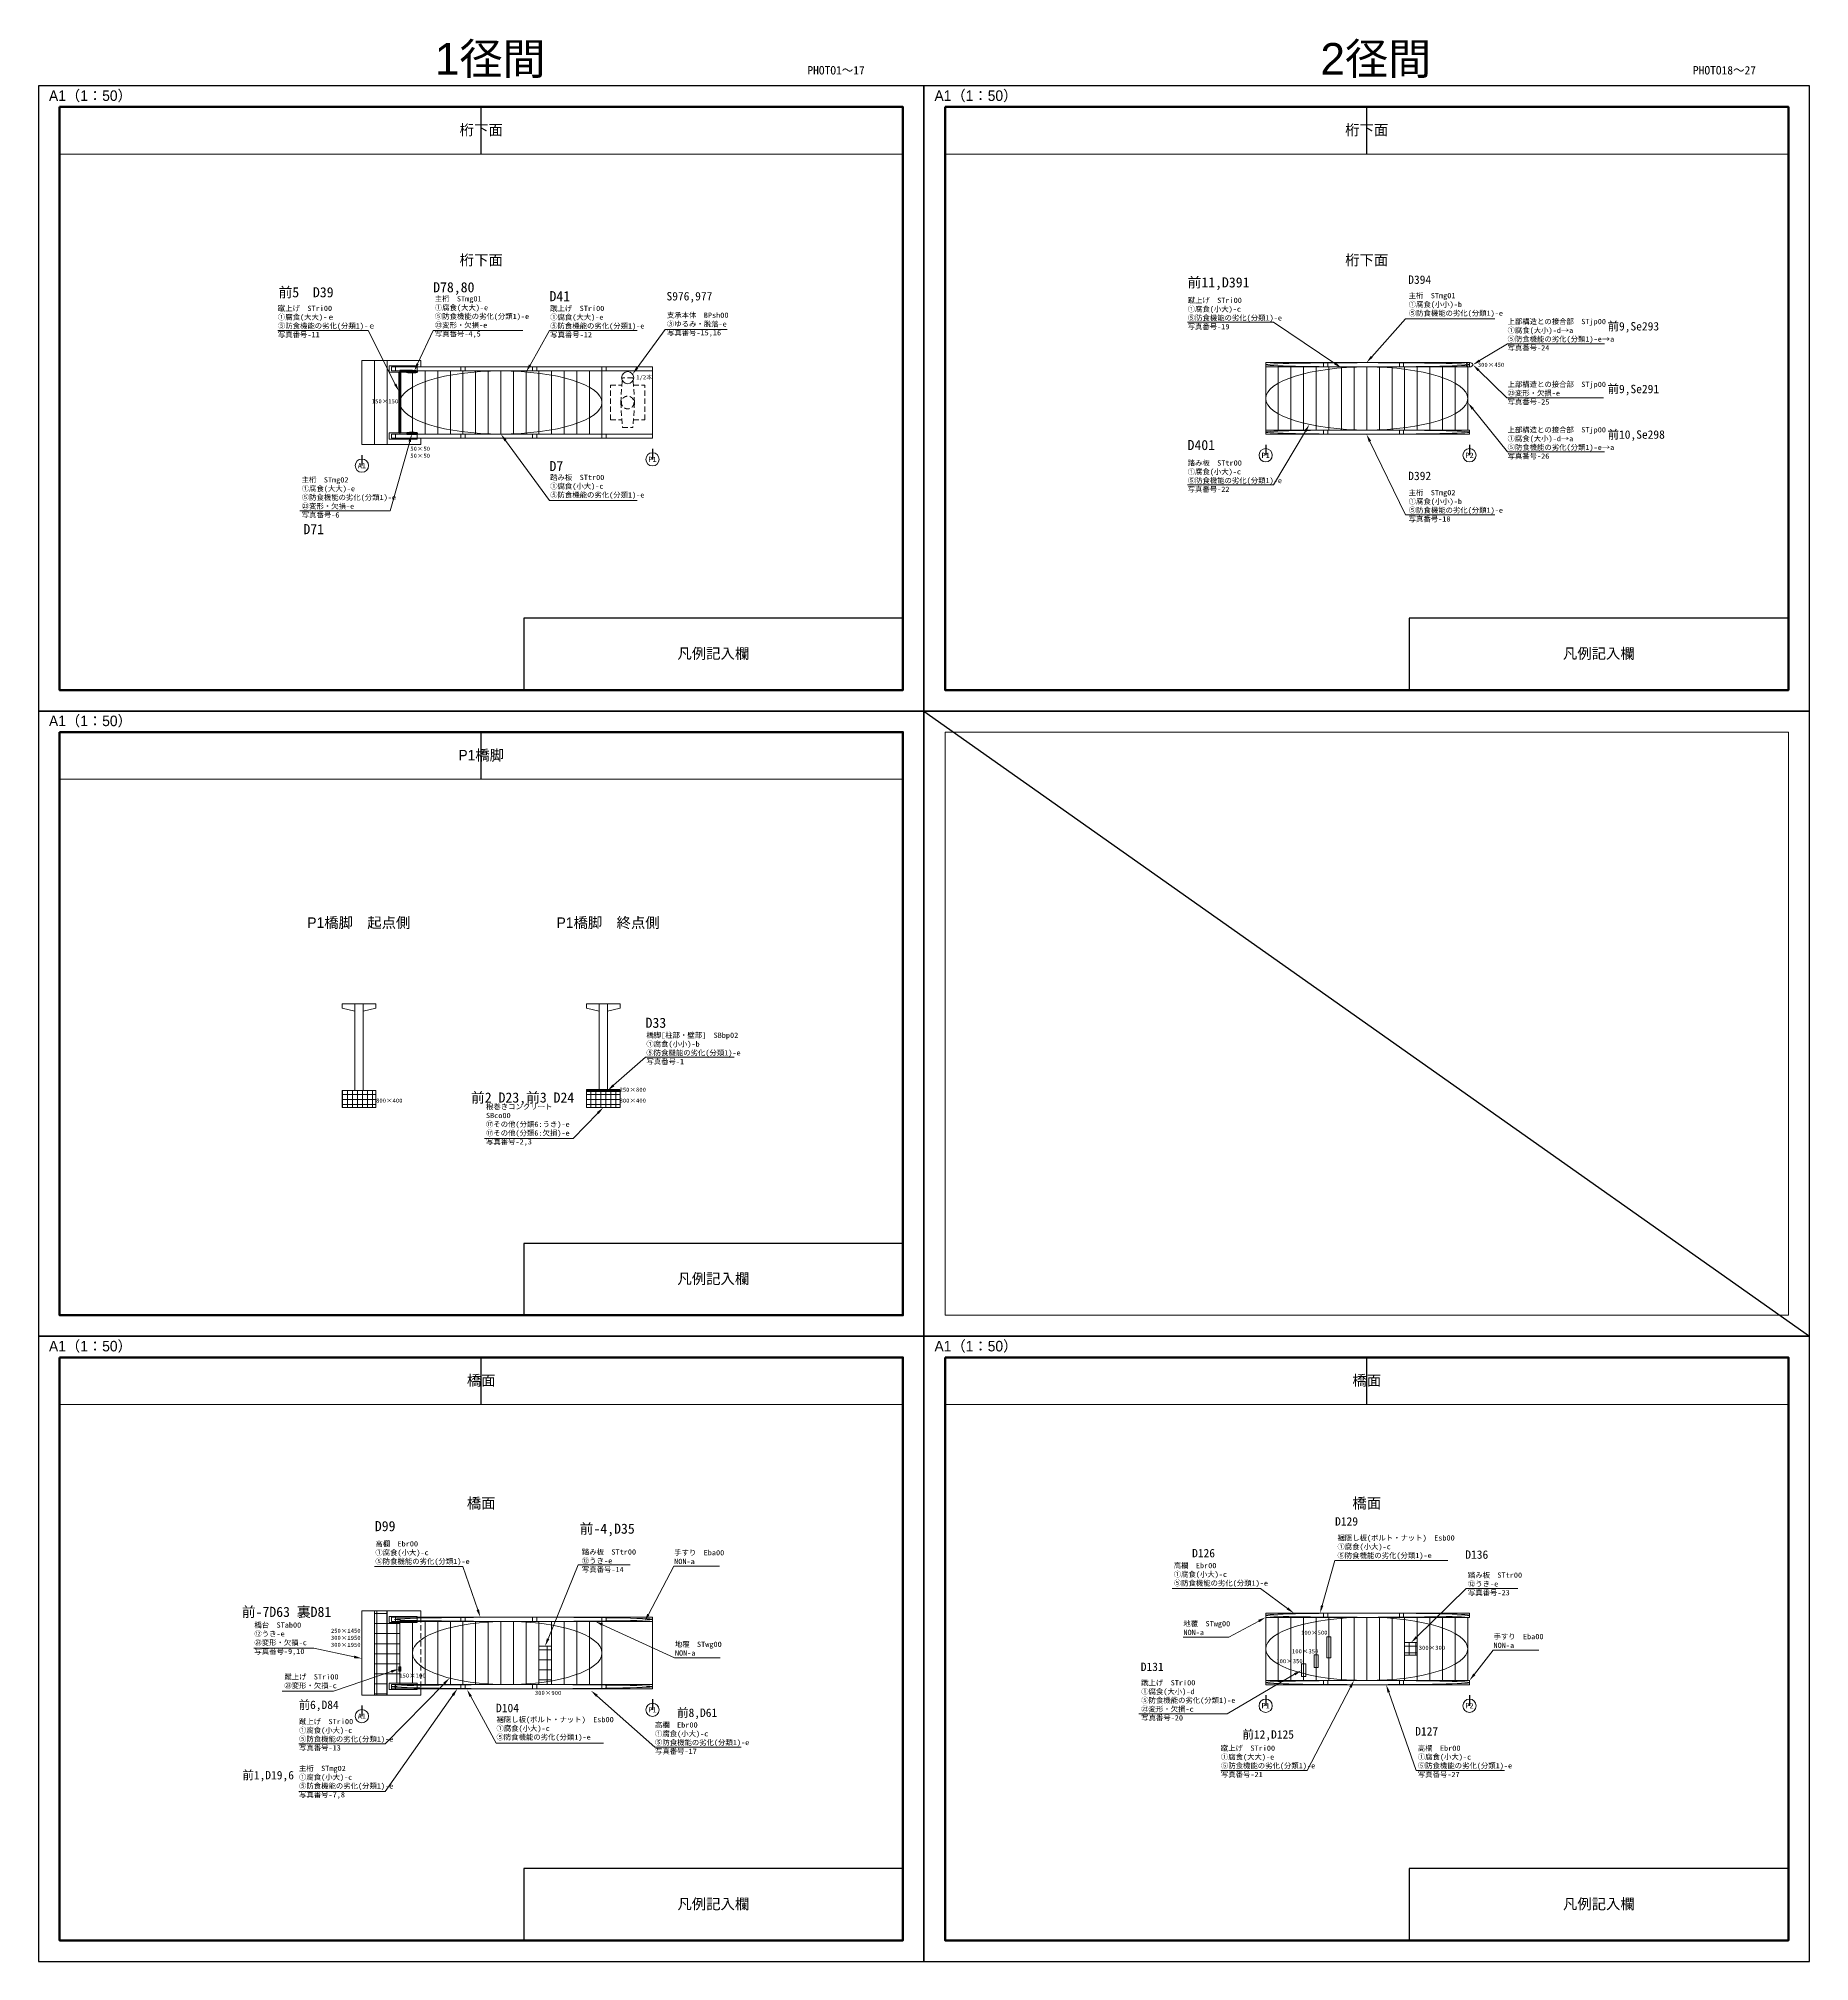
# Model space of a CAD drawing. Header units: millimetres. Extents: x 1420435 to 1630685, y -90750 to 107450.
# Drawn here: x 1420435 to 1504535, y -90750 to 600 of the extents above; entities that cross this region are included whole.
import ezdxf
from ezdxf import colors
from ezdxf.entities.mleader import LeaderData, LeaderLine
from ezdxf.math import Vec2, Vec3

# ---------------------------------------------------------------- set-up
doc = ezdxf.new("R2010")
doc.units = ezdxf.units.MM
doc.linetypes.add('DASHED', pattern=[19.05, 12.7, -6.35])
doc.layers.get('Defpoints').update_dxf_attribs({"color": 4})
for name, color, linetype, lineweight in [('D-DCR-HCH1', 7, 'Continuous', 13), ('D-MTR-FRAM', 7, 'Continuous', 13), ('D-STR', 1, 'Continuous', 13), ('D-STR-HTXT', 7, 'Continuous', 13), ('D-STR-TXT', 7, 'Continuous', 13), ('D-TTL', 2, 'Continuous', 140)]:
    doc.layers.add(name, color=color, linetype=linetype, lineweight=lineweight)
doc.styles.add('MS ゴシック', font='MS Gothic.ttf')
doc.styles.add('MSゴシック', font='MS Gothic.ttf')
doc.styles.get("Standard").update_dxf_attribs({"font": 'arial.ttf'})
pattern_1 = [(90, (-502315.46, -239957.37), (-476.25, 0), []), (180, (-502315.46, -239957.37), (-3e-14, -476.25), [])]

msp = doc.modelspace()

# ---------------------------------------------------------------- texts
at = {"layer": 'D-STR-HTXT'}
for s, p in [('1径間', (1439261, -1117)), ('2径間', (1481311, -1117))]:
    msp.add_text(s, height=1500, dxfattribs=at).set_placement(p)
at = {"layer": 'D-STR-HTXT', "color": 1, "char_height": 250, "attachment_point": 7, "style": 'MSゴシック'}
for s, width, heights, insert in [('主桁\u3000STmg01\\P①腐食(大大)-e\\P⑤防食機能の劣化(分類1)-e\\P㉓変形・欠損-e\\P写真番号-4,5', 5003.85, [0], (1439256, -13624)), ('\\pxt4,5;主桁\u3000STmg01\u3000\\P\\ptz;①腐食(小小)-b\\P⑤防食機能の劣化(分類1)-e\\P ', 5003.85, [0], (1485501, -13058)), ('蹴上げ\u3000STri00\\P①腐食(大大)-ｅ\\P⑤防食機能の劣化(分類1)-ｅ\\P写真番号-11', 5003.85, [0], (1431805, -13623)), ('蹴上げ\u3000STri00\\P①腐食(大大)-e\\P⑤防食機能の劣化(分類1)-e\\P写真番号-12', 5003.85, [0], (1444733, -13626)), ('\\pxt4,5;支承本体\u3000BPsh00\u3000\\P\\ptz;③ゆるみ・脱落-e\\P写真番号-15,16', 5003.85, [0], (1450279, -13568)), ('踏み板\u3000STtr00\\P①腐食(小大)-c\\P⑤防食機能の劣化(分類1)-e\\P\u3000', 5003.85, [0], (1444733, -21626)), ('踏み板\u3000STtr00\u3000\\P①腐食(小大)-c\\P⑤防食機能の劣化(分類1)-e\\P写真番号-22', 5003.85, [0], (1475006, -20968)), ('主桁\u3000STmg02\u3000\\P①腐食(大大)-e\\P⑤防食機能の劣化(分類1)-e\\P㉓変形・欠損-e\\P写真番号-6', 5003.85, [2062], (1432936, -22187)), ('\\pxt4,5;主桁\u3000STmg02\u3000\\P\\ptz;①腐食(小小)-b\\P⑤防食機能の劣化(分類1)-e\\P写真番号-18', 5003.85, [0], (1485501, -22379)), ('橋脚[柱部・壁部]\u3000SBbp02\u3000\\P①腐食(小小)-b\\P⑤防食機能の劣化(分類1)-e\\P写真番号-1', 5188.1, [2246], (1449302, -48153)), ('\\pxt12;高欄\u3000Ebr00\u3000\\P\\ptz;①腐食(小大)-c\\P⑤防食機能の劣化(分類1)-e', 5003.85, [0], (1436433, -71932)), ('踏み板\u3000STtr00\u3000\\P⑫うき-e\\P\\pxt6,12;写真番号-14', 5003.85, [0], (1446240, -72281)), ('高欄\u3000Ebr00\u3000\\P①腐食(小大)-c\\P⑤防食機能の劣化(分類1)-e\\P ', 5003.85, [0], (1474344, -73382)), ('踏み板\u3000STtr00\u3000\\P⑫うき-e\\P写真番号-23', 5003.85, [0], (1488314, -73382)), ('橋台\u3000STab00\u3000\\P⑫うき-e\\P㉓変形・欠損-c\\P写真番号-9,10', 5003.85, [0], (1430689, -76205)), ('蹴上げ\u3000STri00\u3000\\P㉓変形・欠損-c\\P ', 5003.85, [0], (1432110, -78215)), ('\\pxt4,5;蹴上げ\u3000STri00\u3000\\P\\ptz;①腐食(大小)-d\\P⑤防食機能の劣化(分類1)-e\\P㉓変形・欠損-c\\P写真番号-20', 5003.85, [0], (1472799, -79328)), ('高欄\u3000Ebr00\u3000\\P①腐食(小大)-c\\P⑤防食機能の劣化(分類1)-e\\P写真番号-17', 5003.85, [0], (1449711, -80915)), ('\\pxt4,5;蹴上げ\u3000STri00\u3000\\P\\ptz;①腐食(大大)-e\\P⑤防食機能の劣化(分類1)-e\\P写真番号-21', 5003.85, [0], (1476584, -82018)), ('高欄\u3000Ebr00\u3000\\P①腐食(小大)-c\\P⑤防食機能の劣化(分類1)-e\\P写真番号-27', 5003.85, [0], (1485935, -82018)), ('主桁\u3000STmg02\u3000\\P①腐食(小大)-c\\P⑤防食機能の劣化(分類1)-e\\P写真番号-7,8', 5003.85, [0], (1432807, -83015))]:
    msp.add_mtext_dynamic_manual_height_columns(s, width=width, gutter_width=50, heights=heights, dxfattribs=dict(at, insert=insert))
at = {"layer": 'D-STR-HTXT', "char_height": 250, "attachment_point": 7, "style": 'MSゴシック'}
for s, width, gutter_width, insert in [('蹴上げ\u3000STri00\u3000\\P①腐食(小大)-c\\P⑤防食機能の劣化(分類1)-e\\P写真番号-19', 5003.85, 50, (1475006, -13242)), ('\\pxt4,5;上部構造との接合部\u3000STjp00\\P\\ptz;㉓変形・欠損-e^I\\P写真番号-25', 5003.85, 50, (1490196, -16817)), ('根巻きコンクリート\u3000SBco00\u3000\\P⑰その他(分類6:うき)-e\\P⑰その他(分類6:欠損)-e\\P写真番号-2,3', 4536.57, 25, (1441686, -52000)), ('手すり\u3000Eba00\u3000\\PNON-a', 5751.12, 50, (1450623, -71875)), ('裾隠し板(ボルト・ナット)\u3000Esb00\\P①腐食(小大)-c\\P⑤防食機能の劣化(分類1)-e\\P\u3000', 5679.94, 50, (1482119, -72002)), ('地覆\u3000STwg00\u3000\\PNON-a', 5751.12, 50, (1474803, -75247)), ('地覆\u3000STwg00\u3000\\PNON-a', 5751.12, 50, (1450657, -76226)), ('手すり\u3000Eba00\u3000\\PNON-a', 5751.12, 50, (1489528, -75859)), ('\\pxt4,5;蹴上げ\u3000STri00\u3000\\P\\ptz;①腐食(小大)-c\\P⑤防食機能の劣化(分類1)-e\\P写真番号-13', 5003.85, 50, (1432807, -80753)), ('裾隠し板(ボルト・ナット)\u3000Esb00\u3000\\P①腐食(小大)-c\\P⑤防食機能の劣化(分類1)-e', 5751.12, 50, (1442184, -80282))]:
    msp.add_mtext_dynamic_manual_height_columns(s, width=width, gutter_width=gutter_width, heights=[0], dxfattribs=dict(at, insert=insert))
at = {"layer": 'D-STR-HTXT', "color": 5, "char_height": 250, "attachment_point": 7, "style": 'MSゴシック'}
for s, insert in [('\\pxt4,5;上部構造との接合部\u3000STjp00\\P\\ptz;①腐食(大小)-d→a\\P⑤防食機能の劣化(分類1)-e→a^I\\P写真番号-24', (1490196, -14250)), ('\\pxt4,5;上部構造との接合部\u3000STjp00\\P\\ptz;①腐食(大小)-d→a\\P⑤防食機能の劣化(分類1)-e→a^I\\P写真番号-26', (1490196, -19393))]:
    msp.add_mtext_dynamic_manual_height_columns(s, width=5003.85, gutter_width=50, heights=[0], dxfattribs=dict(at, insert=insert))
at = {"layer": 'D-STR-TXT', "char_height": 500, "attachment_point": 5, "style": 'MS ゴシック'}
for s, insert in [('{\\fMS PGothic|b0|i0|c128|p50;桁下面}', (1441460, -3771)), ('{\\fMS PGothic|b0|i0|c128|p50;桁下面}', (1483510, -3771)), ('{\\fMS PGothic|b0|i0|c128|p50;桁下面}', (1441460, -9952)), ('{\\fMS PGothic|b0|i0|c128|p50;桁下面}', (1483510, -9952)), ('{\\fMS PGothic|b0|i0|c128|p50;P1橋脚\u3000起点側}', (1435649, -41430)), ('{\\fMS PGothic|b0|i0|c128|p50;P1橋脚\u3000終点側}', (1447486, -41430)), ('{\\fMS PGothic|b0|i0|c128|p50;橋面}', (1441460, -63171)), ('{\\fMS PGothic|b0|i0|c128|p50;橋面}', (1483510, -63171)), ('{\\fMS PGothic|b0|i0|c128|p50;橋面}', (1441460, -69004)), ('{\\fMS PGothic|b0|i0|c128|p50;橋面}', (1483510, -69004))]:
    msp.add_mtext(s, dxfattribs=dict(at, insert=insert))
at = {"layer": 'D-STR-TXT', "color": 1, "char_height": 200, "attachment_point": 5, "style": 'MSゴシック'}
for s, width, heights, insert in [('1/2本', 4536.57, [0], (1449197, -15520)), ('150×1500', 4536.57, [0], (1436971, -16635)), ('50×50\\P50×50', 4536.57, [0], (1438560, -19056)), ('{\\C256;250×1450\\P300×1950}\\P300×1950', 4536.57, [0], (1435026, -75374)), ('100×500', 4536.57, [0], (1481020, -75130)), ('300×300', 4536.57, [0], (1486605, -75847)), ('100×350', 4536.57, [200], (1479839, -76482)), ('100×350', 4536.57, [0], (1480585, -76014)), ('150×100', 4536.57, [0], (1438194, -77166)), ('300×900', 1393.04, [170], (1444634, -77989))]:
    msp.add_mtext_dynamic_manual_height_columns(s, width=width, gutter_width=25, heights=heights, dxfattribs=dict(at, insert=insert))
at = {"layer": 'D-STR-TXT', "attachment_point": 5, "style": 'MSゴシック'}
for s, width, gutter_width, insert, char_height in [('300×450', 4536.57, 25, (1489411, -14904), 200), ('P1', 7776.97, 42.9, (1478710, -19200), 250), ('P2', 7776.97, 42.9, (1488390, -19200), 250), ('A1', 7776.97, 42.9, (1435794, -19693), 250), ('P1', 7776.97, 42.9, (1449594, -19393), 250), ('250×800', 4536.57, 25, (1448654, -49338), 200), ('800×400', 4536.57, 25, (1437095, -49854), 200), ('800×400', 4536.57, 25, (1448655, -49854), 200), ('P1', 7776.97, 42.9, (1478710, -78600), 250), ('P2', 7776.97, 42.9, (1488390, -78600), 250), ('A1', 7776.97, 42.9, (1435794, -79093), 250), ('P1', 7776.97, 42.9, (1449594, -78793), 250)]:
    msp.add_mtext_dynamic_manual_height_columns(s, width=width, gutter_width=gutter_width, heights=[0], dxfattribs=dict(at, insert=insert, char_height=char_height))
at = {"layer": 'D-STR-TXT', "insert": (1441460, -33471), "char_height": 500, "width": 4713.59, "attachment_point": 5, "style": 'MS ゴシック'}
msp.add_mtext('{\\fMS PGothic|b0|i0|c128|p50;P1橋脚}', dxfattribs=at)
at = {"layer": 'Defpoints', "style": 'MS ゴシック'}
for s, p in [('PHOTO1～17', (1456949, -1111)), ('PHOTO18～27', (1498999, -1111)), ('D394', (1485480, -11057)), ('S976,977', (1450258, -11844)), ('前9,Se293', (1494943, -13271)), ('前9,Se291', (1494943, -16250)), ('前10,Se298', (1494943, -18415)), ('D392', (1485480, -20378)), ('D129', (1482006, -70043)), ('D126', (1475216, -71550)), ('D136', (1488190, -71619)), ('D131', (1472778, -76950)), ('前6,D84', (1432787, -78755)), ('D104', (1442163, -78906)), ('前8,D61', (1450760, -79132)), ('前12,D125', (1477604, -80163)), ('D127', (1485811, -80016)), ('前1,D19,6', (1430117, -82097))]:
    msp.add_text(s, height=400, dxfattribs=at).set_placement(p)
at = {"layer": 'Defpoints', "char_height": 500}
for s, insert, attachment_point, style in [('{\\fMS PGothic|b0|i0|c128|p50;A1（1：50）}', (1420935, -2150), 4, 'MS ゴシック'), ('{\\fMS PGothic|b0|i0|c128|p50;A1（1：50）}', (1462985, -2150), 4, 'MS ゴシック'), ('{\\fMS PGothic|b0|i0|c128|p50;凡例記入欄}', (1452482, -28643), 5, 'MSゴシック'), ('{\\fMS PGothic|b0|i0|c128|p50;凡例記入欄}', (1494532, -28643), 5, 'MSゴシック'), ('{\\fMS PGothic|b0|i0|c128|p50;A1（1：50）}', (1420935, -31850), 4, 'MS ゴシック'), ('{\\fMS PGothic|b0|i0|c128|p50;凡例記入欄}', (1452482, -58343), 5, 'MSゴシック'), ('{\\fMS PGothic|b0|i0|c128|p50;A1（1：50）}', (1420935, -61550), 4, 'MS ゴシック'), ('{\\fMS PGothic|b0|i0|c128|p50;A1（1：50）}', (1462985, -61550), 4, 'MS ゴシック'), ('{\\fMS PGothic|b0|i0|c128|p50;凡例記入欄}', (1452482, -88043), 5, 'MSゴシック'), ('{\\fMS PGothic|b0|i0|c128|p50;凡例記入欄}', (1494532, -88043), 5, 'MSゴシック')]:
    msp.add_mtext(s, dxfattribs=dict(at, insert=insert, attachment_point=attachment_point, style=style))
at = {"layer": 'Defpoints', "char_height": 480, "attachment_point": 1, "style": 'MS ゴシック'}
for s, width, heights, insert in [('前11,D391', 4258.34, [481], (1475001, -10747)), ('前5\u3000D39', 4258.34, [481], (1431834, -11215)), ('D78,80', 4258.34, [481], (1439179, -10978)), ('D41', 4258.34, [481], (1444702, -11402)), ('D401', 4258.34, [481], (1475001, -18472)), ('D7', 4258.34, [481], (1444702, -19473)), ('D71', 4258.34, [481], (1433016, -22469)), ('D33', 4258.34, [481], (1449264, -45917)), ('前2 D23,前3 D24', 6308.21, [685], (1440975, -49468)), ('D99', 6349.39, [968], (1436409, -69827)), ('前-4,D35', 5675.89, [877], (1446135, -69948)), ('前-7D63 裏D81', 4258.34, [481], (1430090, -73900))]:
    msp.add_mtext_dynamic_manual_height_columns(s, width=width, gutter_width=80, heights=heights, dxfattribs=dict(at, insert=insert))

# ---------------------------------------------------------------- hatches: boundary and pattern name
at = {"layer": 'D-DCR-HCH1'}
h = msp.add_hatch(dxfattribs=at)
h.set_pattern_fill('ANSI37', color=256, scale=75, angle=45)
h.set_pattern_definition([(90, (-240815.2, -109100), (-238.125, 0), []), (180, (-240815.2, -109100), (-1e-14, -238.125), [])])
h.paths.add_polyline_path([(1436460, -50176), (1436460, -49376), (1434860, -49376), (1434860, -50176)])
h = msp.add_hatch(dxfattribs=at)
h.set_pattern_fill('ANSI37', color=256, scale=75, angle=45)
h.set_pattern_definition([(90, (-216167.3, -109100), (-238.125, 0), []), (180, (-216167.3, -109100), (-1e-14, -238.125), [])])
h.paths.add_polyline_path([(1448060, -50176), (1448060, -49376), (1446460, -49376), (1446460, -50176)])
h = msp.add_hatch(dxfattribs=at)
h.set_pattern_fill('ANSI37', color=256, scale=150, angle=45)
h.set_pattern_definition(pattern_1)
h.paths.add_polyline_path([(1436994, -74093), (1436394, -74093), (1436394, -78093), (1436994, -78093)])
h = msp.add_hatch(dxfattribs=at)
h.set_pattern_fill('ANSI37', color=256, scale=150, angle=45)
h.set_pattern_definition(pattern_1)
h.paths.add_polyline_path([(1437594, -74653), (1437094, -74653), (1436994, -74653), (1436994, -77533), (1437094, -77533), (1437594, -77533)])
h = msp.add_hatch(dxfattribs=at)
h.set_pattern_fill('ANSI37', color=1, scale=150, angle=45)
h.set_pattern_definition([(90, (-502315.46, -237389.96), (-476.25, 0), []), (180, (-502315.46, -237389.96), (-3e-14, -476.25), [])])
h.paths.add_polyline_path([(1444794, -75768), (1444194, -75768), (1444194, -77596), (1444794, -77596)])
h = msp.add_hatch(dxfattribs=at)
h.set_pattern_fill('ANSI37', color=1, scale=100, angle=45)
h.set_pattern_definition([(90, (-230250, -109100), (-317.5, 0), []), (180, (-230250, -109100), (0, -317.5), [])])
h.paths.add_polyline_path([(1485910, -76198), (1485910, -75602), (1485310, -75602), (1485310, -76198)])

# ---------------------------------------------------------------- linework, layer by layer
at = {"layer": 'D-DCR-HCH1', "color": 1}
msp.add_line((1435794, -74093), (1435794, -78093), dxfattribs=at)
for points in [[(1437544, -18133), (1437644, -18133), (1437644, -15253), (1437544, -15253)], [(1435794, -74093), (1436394, -74093), (1436394, -78093), (1435794, -78093)], [(1444794, -77596), (1444194, -77596), (1444194, -75768), (1444794, -75768)], [(1481610, -75331), (1481610, -76331), (1481810, -76331), (1481810, -75331)], [(1485910, -76198), (1485310, -76198), (1485310, -75602), (1485910, -75602)], [(1480410, -76615), (1480410, -77215), (1480610, -77215), (1480610, -76615)], [(1481010, -76183), (1481010, -76783), (1481210, -76783), (1481210, -76183)], [(1437544, -76755), (1437544, -76955), (1437644, -76955), (1437644, -76755)]]:
    msp.add_lwpolyline(points, close=True, dxfattribs=at)
at = {"layer": 'D-DCR-HCH1'}
msp.add_lwpolyline([(1446460, -49326), (1446460, -49426), (1448060, -49426), (1448060, -49326)], close=True, dxfattribs=at)
at = {"layer": 'D-DCR-HCH1', "color": 1}
msp.add_circle((1448414, -15513), 287, dxfattribs=at)
for centre, major_axis, ratio in [((1442394, -16693), (-4800, 0), 0.3125), ((1483550, -14900), (-4840, 0), 0.020661), ((1483510, -16500), (-4800, 0), 0.3125), ((1483550, -18100), (-4840, 0), 0.020661), ((1447260, -49376), (-200, 0), 0.25), ((1443471, -74495), (-6123, 0), 0.016332), ((1483510, -75900), (-4800, 0), 0.312501), ((1483551, -74300), (-4840, 0), 0.020661), ((1443394, -77693), (-6200, 0), 0.016129), ((1483550, -77500), (-4840, 0), 0.020661)]:
    msp.add_ellipse(centre, major_axis=major_axis, ratio=ratio, dxfattribs=at)
at = {"layer": 'D-DCR-HCH1'}
for centre, major_axis, ratio in [((1488390, -14900), (-161, 0), 0.621545), ((1442694, -76093), (-4500, 0), 0.333333), ((1483550, -74300), (-4840, 0), 0.020661)]:
    msp.add_ellipse(centre, major_axis=major_axis, ratio=ratio, dxfattribs=at)
at = {"layer": 'D-MTR-FRAM'}
for points in [[(1421435, -4892), (1421435, -30350), (1461485, -30350), (1461485, -4892)], [(1463485, -4892), (1463485, -30350), (1503535, -30350), (1503535, -4892)], [(1463485, -32350), (1503535, -32350), (1503535, -60050), (1463485, -60050)], [(1421435, -34592), (1421435, -60050), (1461485, -60050), (1461485, -34592)], [(1421435, -64292), (1421435, -89750), (1461485, -89750), (1461485, -64292)], [(1463485, -64292), (1463485, -89750), (1503535, -89750), (1503535, -64292)]]:
    msp.add_lwpolyline(points, close=True, dxfattribs=at)
at = {"layer": 'D-STR', "color": 0, "ltscale": 20}
for p, q in [((1435794, -14693), (1435794, -18693)), ((1436394, -14693), (1436394, -18693)), ((1436394, -74093), (1436394, -78093))]:
    msp.add_line(p, q, dxfattribs=at)
at = {"layer": 'D-STR', "color": 0}
for p, q in [((1438594, -14693), (1435794, -14693)), ((1436994, -14693), (1436994, -18693)), ((1437094, -14953), (1438414, -14953)), ((1437094, -15253), (1437094, -14953)), ((1437094, -15253), (1438414, -15253)), ((1449594, -14993), (1437194, -14993)), ((1437194, -15193), (1437194, -14993)), ((1449594, -15193), (1437194, -15193)), ((1437594, -15193), (1437594, -18193)), ((1438194, -15193), (1438194, -18193)), ((1438414, -15253), (1438414, -14953)), ((1438594, -14693), (1438594, -14993)), ((1438794, -15193), (1438794, -18193)), ((1439394, -15193), (1439394, -18193)), ((1439994, -15193), (1439994, -18193)), ((1440594, -15193), (1440594, -18193)), ((1441194, -15193), (1441194, -18193)), ((1441794, -15193), (1441794, -18193)), ((1442394, -15193), (1442394, -18193)), ((1442994, -15193), (1442994, -18193)), ((1443594, -15193), (1443594, -18193)), ((1444194, -15193), (1444194, -18193)), ((1444794, -15193), (1444794, -18193)), ((1445394, -15193), (1445394, -18193)), ((1445994, -15193), (1445994, -18193)), ((1446594, -15193), (1446594, -18193)), ((1447194, -15193), (1447194, -18193)), ((1449594, -15193), (1449594, -14993)), ((1449594, -15193), (1449594, -18193)), ((1488390, -14800), (1478710, -14800)), ((1478710, -15000), (1478710, -14800)), ((1488390, -15000), (1478710, -15000)), ((1478710, -15000), (1478710, -18000)), ((1479310, -15000), (1479310, -18000)), ((1479910, -15000), (1479910, -18000)), ((1480510, -15000), (1480510, -18000)), ((1481110, -15000), (1481110, -18000)), ((1481710, -15000), (1481710, -18000)), ((1482310, -15000), (1482310, -18000)), ((1482910, -15000), (1482910, -18000)), ((1483510, -15000), (1483510, -18000)), ((1484110, -15000), (1484110, -18000)), ((1484710, -15000), (1484710, -18000)), ((1485310, -15000), (1485310, -18000)), ((1485910, -15000), (1485910, -18000)), ((1486510, -15000), (1486510, -18000)), ((1487110, -15000), (1487110, -18000)), ((1487710, -15000), (1487710, -18000)), ((1488310, -15000), (1488310, -18000)), ((1488390, -15000), (1488390, -14800)), ((1437094, -18133), (1438414, -18133)), ((1437094, -18133), (1437094, -18433)), ((1449594, -18193), (1437194, -18193)), ((1437194, -18193), (1437194, -18393)), ((1438414, -18133), (1438414, -18433)), ((1449594, -18393), (1449594, -18193)), ((1488390, -18000), (1478710, -18000)), ((1478710, -18200), (1478710, -18000)), ((1488390, -18200), (1478710, -18200)), ((1488390, -18200), (1488390, -18000)), ((1435794, -18693), (1438594, -18693)), ((1437094, -18433), (1438414, -18433)), ((1449594, -18393), (1437194, -18393)), ((1438594, -18393), (1438594, -18693)), ((1434860, -45259), (1436460, -45259)), ((1434860, -45259), (1434860, -45459)), ((1434860, -45459), (1435460, -45609)), ((1435660, -45259), (1435160, -45259)), ((1435460, -49376), (1435460, -45259)), ((1435460, -45259), (1435860, -45259)), ((1436160, -45259), (1435660, -45259)), ((1435860, -49376), (1435860, -45259)), ((1436460, -45459), (1435860, -45609)), ((1436460, -45259), (1436460, -45459)), ((1446460, -45259), (1448060, -45259)), ((1446460, -45259), (1446460, -45459)), ((1446460, -45459), (1447060, -45609)), ((1447260, -45259), (1446760, -45259)), ((1447060, -49376), (1447060, -45259)), ((1447060, -45259), (1447460, -45259)), ((1447760, -45259), (1447260, -45259)), ((1447460, -49376), (1447460, -45259)), ((1448060, -45459), (1447460, -45609)), ((1448060, -45259), (1448060, -45459)), ((1434860, -49376), (1436460, -49376)), ((1435660, -49376), (1436060, -49376)), ((1446460, -49376), (1448060, -49376)), ((1447260, -49376), (1447660, -49376)), ((1438594, -74093), (1435794, -74093)), ((1436994, -74093), (1436994, -78093)), ((1437094, -74353), (1438414, -74353)), ((1437094, -74653), (1437094, -74353)), ((1437094, -74653), (1438414, -74653)), ((1449594, -74393), (1437194, -74393)), ((1437194, -74593), (1437194, -74393)), ((1449594, -74593), (1437194, -74593)), ((1437594, -74593), (1437594, -77593)), ((1438194, -74653), (1438194, -77533)), ((1438414, -74653), (1438414, -74353)), ((1438594, -74093), (1438594, -74393)), ((1438794, -74593), (1438794, -77593)), ((1439394, -74593), (1439394, -77593)), ((1439994, -74593), (1439994, -77593)), ((1440594, -74593), (1440594, -77593)), ((1441194, -74593), (1441194, -77593)), ((1441794, -74593), (1441794, -77593)), ((1442394, -74593), (1442394, -77593)), ((1442994, -74593), (1442994, -77593)), ((1443594, -74593), (1443594, -77593)), ((1444194, -74593), (1444194, -77593)), ((1444794, -74593), (1444794, -77593)), ((1445394, -74593), (1445394, -77593)), ((1445994, -74593), (1445994, -77593)), ((1446594, -74593), (1446594, -77593)), ((1447194, -74593), (1447194, -77593)), ((1449594, -74593), (1449594, -74393)), ((1449594, -74593), (1449594, -77593)), ((1488390, -74200), (1478710, -74200)), ((1478710, -74400), (1478710, -74200)), ((1488390, -74400), (1478710, -74400)), ((1478710, -74400), (1478710, -77400)), ((1479310, -74400), (1479310, -77400)), ((1479910, -74400), (1479910, -77400)), ((1480510, -74400), (1480510, -77400)), ((1481110, -74400), (1481110, -77400)), ((1481710, -74400), (1481710, -77400)), ((1482310, -74400), (1482310, -77400)), ((1482910, -74400), (1482910, -77400)), ((1483510, -74400), (1483510, -77400)), ((1484110, -74400), (1484110, -77400)), ((1484710, -74400), (1484710, -77400)), ((1485310, -74400), (1485310, -77400)), ((1485910, -74400), (1485910, -77400)), ((1486510, -74400), (1486510, -77400)), ((1487110, -74400), (1487110, -77400)), ((1487710, -74400), (1487710, -77400)), ((1488310, -74400), (1488310, -77400)), ((1488390, -74400), (1488390, -74200)), ((1437094, -77533), (1438414, -77533)), ((1437094, -77533), (1437094, -77833)), ((1449594, -77593), (1437194, -77593)), ((1437194, -77593), (1437194, -77793)), ((1438414, -77533), (1438414, -77833)), ((1449594, -77793), (1449594, -77593)), ((1488390, -77400), (1478710, -77400)), ((1478710, -77600), (1478710, -77400)), ((1488390, -77600), (1478710, -77600)), ((1488390, -77600), (1488390, -77400)), ((1435794, -78093), (1438594, -78093)), ((1437094, -77833), (1438414, -77833)), ((1449594, -77793), (1437194, -77793)), ((1438594, -77793), (1438594, -78093))]:
    msp.add_line(p, q, dxfattribs=at)
at = {"layer": 'D-STR', "color": 0, "linetype": 'DASHED', "ltscale": 20}
for p, q in [((1448084, -16693), (1448164, -15513)), ((1448664, -15513), (1448164, -15513)), ((1448744, -16693), (1448664, -15513)), ((1447594, -15873), (1448140, -15873)), ((1447594, -17513), (1447594, -15873)), ((1448689, -15873), (1449234, -15873)), ((1449234, -17513), (1449234, -15873)), ((1448084, -16693), (1448164, -17873)), ((1448744, -16693), (1448664, -17873)), ((1447594, -17513), (1448140, -17513)), ((1448164, -17873), (1448664, -17873)), ((1448689, -17513), (1449234, -17513)), ((1438594, -74393), (1438594, -77793))]:
    msp.add_line(p, q, dxfattribs=at)
at = {"layer": 'D-STR', "color": 0}
for points in [[(1437194, -15193), (1437394, -15193), (1437394, -14993), (1437194, -14993)], [(1440494, -15193), (1440694, -15193), (1440694, -14993), (1440494, -14993)], [(1443894, -15193), (1444094, -15193), (1444094, -14993), (1443894, -14993)], [(1447194, -15193), (1447394, -15193), (1447394, -14993), (1447194, -14993)], [(1481460, -15000), (1481660, -15000), (1481660, -14800), (1481460, -14800)], [(1485060, -15000), (1485260, -15000), (1485260, -14800), (1485060, -14800)], [(1437194, -18193), (1437394, -18193), (1437394, -18393), (1437194, -18393)], [(1440494, -18193), (1440694, -18193), (1440694, -18393), (1440494, -18393)], [(1443894, -18193), (1444094, -18193), (1444094, -18393), (1443894, -18393)], [(1447194, -18193), (1447394, -18193), (1447394, -18393), (1447194, -18393)], [(1481460, -18000), (1481660, -18000), (1481660, -18200), (1481460, -18200)], [(1485060, -18000), (1485260, -18000), (1485260, -18200), (1485060, -18200)], [(1434860, -49376), (1436460, -49376), (1436460, -50176), (1434860, -50176)], [(1446460, -49376), (1448060, -49376), (1448060, -50176), (1446460, -50176)], [(1437194, -74593), (1437394, -74593), (1437394, -74393), (1437194, -74393)], [(1440494, -74593), (1440694, -74593), (1440694, -74393), (1440494, -74393)], [(1443894, -74593), (1444094, -74593), (1444094, -74393), (1443894, -74393)], [(1447194, -74593), (1447394, -74593), (1447394, -74393), (1447194, -74393)], [(1481460, -74400), (1481660, -74400), (1481660, -74200), (1481460, -74200)], [(1485060, -74400), (1485260, -74400), (1485260, -74200), (1485060, -74200)], [(1437194, -77593), (1437394, -77593), (1437394, -77793), (1437194, -77793)], [(1440494, -77593), (1440694, -77593), (1440694, -77793), (1440494, -77793)], [(1443894, -77593), (1444094, -77593), (1444094, -77793), (1443894, -77793)], [(1447194, -77593), (1447394, -77593), (1447394, -77793), (1447194, -77793)], [(1481460, -77400), (1481660, -77400), (1481660, -77600), (1481460, -77600)], [(1485060, -77400), (1485260, -77400), (1485260, -77600), (1485060, -77600)]]:
    msp.add_lwpolyline(points, close=True, dxfattribs=at)
at = {"layer": 'D-STR', "color": 0, "linetype": 'DASHED', "ltscale": 20}
msp.add_circle((1448414, -16693), 300, dxfattribs=at)
for start, end in [(172.24295, 187.75705), (352.24295, 7.75705)]:
    msp.add_arc((1448414, -16693), 330, start, end, dxfattribs=at)
at = {"layer": 'D-STR-TXT'}
for centre in [(1449594, -19393), (1478710, -19200), (1488390, -19200), (1435794, -19693), (1449594, -78793), (1478710, -78600), (1488390, -78600), (1435794, -79093)]:
    msp.add_circle(centre, 315, dxfattribs=at)
at = {"layer": 'D-TTL', "color": 0}
for p, q in [((1437594, -15193), (1438194, -15193)), ((1437594, -74593), (1438194, -74593))]:
    msp.add_line(p, q, dxfattribs=at)
at = {"layer": 'D-TTL', "linetype": 'Continuous'}
for points in [[(1421435, -2650), (1461485, -2650), (1461485, -30350), (1421435, -30350)], [(1463485, -2650), (1503535, -2650), (1503535, -30350), (1463485, -30350)], [(1421435, -32350), (1461485, -32350), (1461485, -60050), (1421435, -60050)], [(1421435, -62050), (1461485, -62050), (1461485, -89750), (1421435, -89750)], [(1463485, -62050), (1503535, -62050), (1503535, -89750), (1463485, -89750)]]:
    msp.add_lwpolyline(points, close=True, dxfattribs=at)
at = {"layer": 'D-TTL', "color": 1}
for centre in [(1438164, -15224), (1438164, -18162)]:
    msp.add_ellipse(centre, major_axis=(-250, 0), ratio=0.11421, dxfattribs=at)
at = {"layer": 'Defpoints'}
for p, q in [((1441460, -4892), (1441460, -2650)), ((1483510, -4892), (1483510, -2650)), ((1449594, -18893), (1449594, -19393)), ((1478710, -18700), (1478710, -19200)), ((1488390, -18700), (1488390, -19200)), ((1435794, -19193), (1435794, -19693)), ((1462485, -31350), (1504535, -61050)), ((1441460, -34592), (1441460, -32350)), ((1441460, -64292), (1441460, -62050)), ((1483510, -64292), (1483510, -62050)), ((1449594, -78293), (1449594, -78793)), ((1478710, -78100), (1478710, -78600)), ((1488390, -78100), (1488390, -78600)), ((1435794, -78593), (1435794, -79093))]:
    msp.add_line(p, q, dxfattribs=at)
at = {"layer": 'Defpoints', "linetype": 'Continuous'}
for points in [[(1420435, -31350), (1462485, -31350), (1462485, -1650), (1420435, -1650)], [(1462485, -31350), (1504535, -31350), (1504535, -1650), (1462485, -1650)], [(1420435, -61050), (1462485, -61050), (1462485, -31350), (1420435, -31350)], [(1462485, -61050), (1504535, -61050), (1504535, -31350), (1462485, -31350)], [(1420435, -90750), (1462485, -90750), (1462485, -61050), (1420435, -61050)], [(1462485, -90750), (1504535, -90750), (1504535, -61050), (1462485, -61050)]]:
    msp.add_lwpolyline(points, close=True, dxfattribs=at)
at = {"layer": 'Defpoints'}
for points in [[(1443478, -30350), (1461485, -30350), (1461485, -26935), (1443478, -26935)], [(1485528, -30350), (1503535, -30350), (1503535, -26935), (1485528, -26935)], [(1443478, -60050), (1461485, -60050), (1461485, -56635), (1443478, -56635)], [(1443478, -89750), (1461485, -89750), (1461485, -86335), (1443478, -86335)], [(1485528, -89750), (1503535, -89750), (1503535, -86335), (1485528, -86335)]]:
    msp.add_lwpolyline(points, close=True, dxfattribs=at)

msp.set_redraw_order([(e.dxf.handle, doc.entitydb.next_handle()) for e in msp.query("TEXT MTEXT ATTDEF DIMENSION ARC_DIMENSION")])  # texts and dimensions are drawn at this point

# ---------------------------------------------------------------- leaders
at = {"layer": 'D-STR-HTXT'}
ml = msp.add_multileader_mtext('Standard', dxfattribs=at)
ml.set_content('', color=256, style='MSゴシック')
ml.set_leader_properties(color=256, linetype='ByLayer', lineweight=13)
ml.build(insert=Vec2(0, 0))
ml.multileader.update_dxf_attribs({"text_left_attachment_type": 8, "text_right_attachment_type": 5, "dogleg_length": 2500, "arrow_head_size": 375})
ctx = ml.context
ctx.base_point, ctx.char_height, ctx.arrow_head_size, ctx.plane_origin = Vec3(1475001, -12871), 400, 375, Vec3(1481460, -11257)
ctx.left_attachment, ctx.right_attachment, ctx.text_align_type = 8, 5, 2
notes = []
notes.append((ctx, [(1, (1, 1, 0), (1479077, -12871), (-1, 0), 4072, [(0, [(1482310, -15048)], 0, [])])]))
ctx.mtext.insert, ctx.mtext.alignment, ctx.mtext.flow_direction = Vec3(1475003, -12471), 3, 5
at = {"layer": 'D-STR-HTXT', "color": 1}
ml = msp.add_multileader_mtext('Standard', dxfattribs=at)
ml.set_content('', color=1, style='MSゴシック')
ml.set_leader_properties(color=256, linetype='ByLayer', lineweight=13)
ml.build(insert=Vec2(0, 0))
ml.multileader.update_dxf_attribs({"text_left_attachment_type": 8, "text_right_attachment_type": 5, "dogleg_length": 2948, "arrow_head_size": 375})
ctx = ml.context
ctx.base_point, ctx.char_height, ctx.arrow_head_size, ctx.plane_origin = Vec3(1489591, -12712), 400, 375, Vec3(1476367, -16708)
ctx.left_attachment, ctx.right_attachment, ctx.text_align_type = 8, 5, 2
notes.append((ctx, [(1, (1, 1, 0), (1485350, -12712), (1, 0), 4241, [(0, [(1483498, -14800)], 0, [])])]))
ctx.mtext.insert, ctx.mtext.alignment, ctx.mtext.flow_direction = Vec3(1489593, -12312), 3, 5
ml = msp.add_multileader_mtext('Standard', dxfattribs=at)
ml.set_content('', color=1, style='MSゴシック')
ml.set_leader_properties(color=256, linetype='ByLayer', lineweight=13)
ml.build(insert=Vec2(0, 0))
ml.multileader.update_dxf_attribs({"text_left_attachment_type": 8, "text_right_attachment_type": 5, "dogleg_length": 2500, "arrow_head_size": 375})
ctx = ml.context
ctx.base_point, ctx.char_height, ctx.arrow_head_size, ctx.plane_origin = Vec3(1431804, -13273), 400, 375, Vec3(1438560, -11659)
ctx.left_attachment, ctx.right_attachment, ctx.text_align_type = 8, 5, 2
notes.append((ctx, [(1, (1, 1, 0), (1436097, -13273), (-1, 0), 4288, [(0, [(1437544, -16150)], 0, [])])]))
ctx.mtext.insert, ctx.mtext.alignment, ctx.mtext.flow_direction = Vec3(1431806, -12873), 3, 5
ml = msp.add_multileader_mtext('Standard', dxfattribs=at)
ml.set_content('', color=1, style='MSゴシック')
ml.set_leader_properties(color=256, linetype='ByLayer', lineweight=13)
ml.build(insert=Vec2(0, 0))
ml.multileader.update_dxf_attribs({"text_left_attachment_type": 8, "text_right_attachment_type": 5, "dogleg_length": 2500, "arrow_head_size": 375})
ctx = ml.context
ctx.base_point, ctx.char_height, ctx.arrow_head_size, ctx.plane_origin = Vec3(1443429, -13272), 400, 375, Vec3(1445639, -11658)
ctx.left_attachment, ctx.right_attachment, ctx.text_align_type = 8, 5, 2
notes.append((ctx, [(0, (1, 1, 0), (1439180, -13272), (1, 0), 4250, [(0, [(1438279, -15198)], 0, [])])]))
ctx.mtext.insert, ctx.mtext.alignment, ctx.mtext.flow_direction = Vec3(1443431, -12872), 3, 5
ml = msp.add_multileader_mtext('Standard', dxfattribs=at)
ml.set_content('', color=1, style='MSゴシック')
ml.set_leader_properties(color=256, linetype='ByLayer', lineweight=13)
ml.build(insert=Vec2(0, 0))
ml.multileader.update_dxf_attribs({"text_left_attachment_type": 8, "text_right_attachment_type": 5, "dogleg_length": 2500, "arrow_head_size": 375})
ctx = ml.context
ctx.base_point, ctx.char_height, ctx.arrow_head_size, ctx.plane_origin = Vec3(1448865, -13272), 400, 375, Vec3(1451162, -11658)
ctx.left_attachment, ctx.right_attachment, ctx.text_align_type = 8, 5, 2
notes.append((ctx, [(0, (1, 1, 0), (1444703, -13272), (1, 0), 4162, [(0, [(1443594, -15241)], 0, [])])]))
ctx.mtext.insert, ctx.mtext.alignment, ctx.mtext.flow_direction = Vec3(1448867, -12872), 3, 5
ml = msp.add_multileader_mtext('Standard', dxfattribs=at)
ml.set_content('', color=1, style='MSゴシック')
ml.set_leader_properties(color=256, linetype='ByLayer', lineweight=13)
ml.build(insert=Vec2(0, 0))
ml.multileader.update_dxf_attribs({"text_left_attachment_type": 8, "text_right_attachment_type": 5, "dogleg_length": 2948, "arrow_head_size": 375})
ctx = ml.context
ctx.base_point, ctx.char_height, ctx.arrow_head_size, ctx.plane_origin = Vec3(1453135, -13222), 400, 375, Vec3(1444952, -17218)
ctx.left_attachment, ctx.right_attachment, ctx.text_align_type = 8, 5, 2
notes.append((ctx, [(1, (1, 1, 0), (1450188, -13222), (1, 0), 2947, [(0, [(1448648, -15347)], 0, [])])]))
ctx.mtext.insert, ctx.mtext.alignment, ctx.mtext.flow_direction = Vec3(1453137, -12822), 3, 5
at = {"layer": 'D-STR-HTXT', "color": 5}
ml = msp.add_multileader_mtext('Standard', dxfattribs=at)
ml.set_content('', color=1, style='MSゴシック')
ml.set_leader_properties(color=256, linetype='ByLayer', lineweight=13)
ml.build(insert=Vec2(0, 0))
ml.multileader.update_dxf_attribs({"text_left_attachment_type": 8, "text_right_attachment_type": 5, "dogleg_length": 2948, "arrow_head_size": 375})
ctx = ml.context
ctx.base_point, ctx.char_height, ctx.arrow_head_size, ctx.plane_origin = Vec3(1494793, -13898), 400, 375, Vec3(1499312, -21463)
ctx.left_attachment, ctx.right_attachment, ctx.text_align_type = 8, 5, 2
notes.append((ctx, [(0, (1, 1, 0), (1490192, -13898), (1, 0), 4602, [(0, [(1488551, -14900)], 0, [])])]))
ctx.mtext.insert, ctx.mtext.alignment, ctx.mtext.flow_direction = Vec3(1494795, -13498), 3, 5
at = {"layer": 'D-STR-HTXT'}
ml = msp.add_multileader_mtext('Standard', dxfattribs=at)
ml.set_content('', color=1, style='MSゴシック')
ml.set_leader_properties(color=256, linetype='ByLayer', lineweight=13)
ml.build(insert=Vec2(0, 0))
ml.multileader.update_dxf_attribs({"text_left_attachment_type": 8, "text_right_attachment_type": 5, "dogleg_length": 2948, "arrow_head_size": 375})
ctx = ml.context
ctx.base_point, ctx.char_height, ctx.arrow_head_size, ctx.plane_origin = Vec3(1494749, -16469), 400, 375, Vec3(1499318, -17737)
ctx.left_attachment, ctx.right_attachment, ctx.text_align_type = 8, 5, 2
notes.append((ctx, [(0, (1, 1, 0), (1490161, -16469), (1, 0), 4588, [(0, [(1488551, -14900)], 0, [])])]))
ctx.mtext.insert, ctx.mtext.alignment, ctx.mtext.flow_direction = Vec3(1494751, -16069), 3, 5
at = {"layer": 'D-STR-HTXT', "color": 5}
ml = msp.add_multileader_mtext('Standard', dxfattribs=at)
ml.set_content('', color=1, style='MSゴシック')
ml.set_leader_properties(color=256, linetype='ByLayer', lineweight=13)
ml.build(insert=Vec2(0, 0))
ml.multileader.update_dxf_attribs({"text_left_attachment_type": 8, "text_right_attachment_type": 5, "dogleg_length": 2948, "arrow_head_size": 375})
ctx = ml.context
ctx.base_point, ctx.char_height, ctx.arrow_head_size, ctx.plane_origin = Vec3(1494793, -19041), 400, 375, Vec3(1499312, -24097)
ctx.left_attachment, ctx.right_attachment, ctx.text_align_type = 8, 5, 2
notes.append((ctx, [(0, (1, 1, 0), (1490192, -19041), (1, 0), 4602, [(0, [(1488310, -16705)], 0, [])])]))
ctx.mtext.insert, ctx.mtext.alignment, ctx.mtext.flow_direction = Vec3(1494795, -18641), 3, 5
at = {"layer": 'D-STR-HTXT', "color": 1}
ml = msp.add_multileader_mtext('Standard', dxfattribs=at)
ml.set_content('', color=1, style='MSゴシック')
ml.set_leader_properties(color=256, linetype='ByLayer', lineweight=13)
ml.build(insert=Vec2(0, 0))
ml.multileader.update_dxf_attribs({"text_left_attachment_type": 8, "text_right_attachment_type": 5, "dogleg_length": 2500, "arrow_head_size": 375})
ctx = ml.context
ctx.base_point, ctx.char_height, ctx.arrow_head_size, ctx.plane_origin = Vec3(1432849, -21831), 400, 375, Vec3(1439476, -20217)
ctx.left_attachment, ctx.right_attachment, ctx.text_align_type = 8, 5, 2
notes.append((ctx, [(1, (1, 1, 0), (1437138, -21831), (-1, 0), 4285, [(0, [(1438164, -18190)], 0, [])])]))
ctx.mtext.insert, ctx.mtext.alignment, ctx.mtext.flow_direction = Vec3(1432851, -21431), 3, 5
ml = msp.add_multileader_mtext('Standard', dxfattribs=at)
ml.set_content('', color=1, style='MSゴシック')
ml.set_leader_properties(color=256, linetype='ByLayer', lineweight=13)
ml.build(insert=Vec2(0, 0))
ml.multileader.update_dxf_attribs({"text_left_attachment_type": 8, "text_right_attachment_type": 5, "dogleg_length": 2500, "arrow_head_size": 375})
ctx = ml.context
ctx.base_point, ctx.char_height, ctx.arrow_head_size, ctx.plane_origin = Vec3(1448865, -21342), 400, 375, Vec3(1451162, -19729)
ctx.left_attachment, ctx.right_attachment, ctx.text_align_type = 8, 5, 2
notes.append((ctx, [(0, (1, 1, 0), (1444703, -21342), (1, 0), 4162, [(0, [(1442394, -18193)], 0, [])])]))
ctx.mtext.insert, ctx.mtext.alignment, ctx.mtext.flow_direction = Vec3(1448867, -20942), 3, 5
ml = msp.add_multileader_mtext('Standard', dxfattribs=at)
ml.set_content('', color=1, style='MSゴシック')
ml.set_leader_properties(color=256, linetype='ByLayer', lineweight=13)
ml.build(insert=Vec2(0, 0))
ml.multileader.update_dxf_attribs({"text_left_attachment_type": 8, "text_right_attachment_type": 5, "dogleg_length": 2500, "arrow_head_size": 375})
ctx = ml.context
ctx.base_point, ctx.char_height, ctx.arrow_head_size, ctx.plane_origin = Vec3(1475001, -20596), 400, 375, Vec3(1481460, -18982)
ctx.left_attachment, ctx.right_attachment, ctx.text_align_type = 8, 5, 2
notes.append((ctx, [(1, (1, 1, 0), (1479077, -20596), (-1, 0), 4072, [(0, [(1480787, -17736)], 0, [])])]))
ctx.mtext.insert, ctx.mtext.alignment, ctx.mtext.flow_direction = Vec3(1475003, -20196), 3, 5
ml = msp.add_multileader_mtext('Standard', dxfattribs=at)
ml.set_content('', color=1, style='MSゴシック')
ml.set_leader_properties(color=256, linetype='ByLayer', lineweight=13)
ml.build(insert=Vec2(0, 0))
ml.multileader.update_dxf_attribs({"text_left_attachment_type": 8, "text_right_attachment_type": 5, "dogleg_length": 2948, "arrow_head_size": 375})
ctx = ml.context
ctx.base_point, ctx.char_height, ctx.arrow_head_size, ctx.plane_origin = Vec3(1489591, -22033), 400, 375, Vec3(1476367, -26029)
ctx.left_attachment, ctx.right_attachment, ctx.text_align_type = 8, 5, 2
notes.append((ctx, [(1, (1, 1, 0), (1485350, -22033), (1, 0), 4241, [(0, [(1483498, -18200)], 0, [])])]))
ctx.mtext.insert, ctx.mtext.alignment, ctx.mtext.flow_direction = Vec3(1489593, -21633), 3, 5
ml = msp.add_multileader_mtext('Standard', dxfattribs=at)
ml.set_content('', color=1, style='MSゴシック')
ml.set_leader_properties(color=256, linetype='ByLayer', lineweight=13)
ml.build(insert=Vec2(0, 0))
ml.multileader.update_dxf_attribs({"text_left_attachment_type": 8, "text_right_attachment_type": 5, "dogleg_length": 2500, "arrow_head_size": 375})
ctx = ml.context
ctx.base_point, ctx.char_height, ctx.arrow_head_size, ctx.plane_origin = Vec3(1453464, -47786), 400, 375, Vec3(1455723, -46172)
ctx.left_attachment, ctx.right_attachment, ctx.text_align_type = 8, 5, 2
notes.append((ctx, [(0, (1, 1, 0), (1449265, -47786), (1, 0), 4199, [(0, [(1447460, -49376)], 0, [])])]))
ctx.mtext.insert, ctx.mtext.alignment, ctx.mtext.flow_direction = Vec3(1453466, -47386), 3, 5
at = {"layer": 'D-STR-HTXT'}
ml = msp.add_multileader_mtext('Standard', dxfattribs=at)
ml.set_content('')
ml.set_leader_properties(color=256, linetype='ByLayer', lineweight=13)
ml.build(insert=Vec2(0, 0))
ml.multileader.update_dxf_attribs({"text_left_attachment_type": 8, "text_right_attachment_type": 5, "dogleg_length": 5000, "arrow_head_size": 375})
ctx = ml.context
ctx.base_point, ctx.char_height, ctx.arrow_head_size, ctx.landing_gap_size, ctx.plane_origin = Vec3(1441623, -51656), 100, 375, 1, Vec3(1441738, -52514)
ctx.left_attachment, ctx.right_attachment = 8, 5
notes.append((ctx, [(1, (1, 1, 0), (1445823, -51656), (-1, 0), 4200, [(0, [(1447260, -50176)], 0, [])])]))
ctx.mtext, ml.multileader.dxf.content_type = None, 0
at = {"layer": 'D-STR-HTXT', "color": 1}
ml = msp.add_multileader_mtext('Standard', dxfattribs=at)
ml.set_content('', color=1, style='MSゴシック')
ml.set_leader_properties(color=256, linetype='ByLayer', lineweight=13)
ml.build(insert=Vec2(0, 0))
ml.multileader.update_dxf_attribs({"text_left_attachment_type": 8, "text_right_attachment_type": 5, "dogleg_length": 4099, "arrow_head_size": 375})
ctx = ml.context
ctx.base_point, ctx.char_height, ctx.arrow_head_size, ctx.plane_origin = Vec3(1436395, -71983), 400, 375, Vec3(1443566, -70296)
ctx.left_attachment, ctx.right_attachment, ctx.text_align_type = 8, 5, 2
notes.append((ctx, [(1, (1, 1, 0), (1440591, -71983), (-1, 0), 4192, [(0, [(1441417, -74393)], 0, [])])]))
ctx.mtext.insert, ctx.mtext.alignment, ctx.mtext.flow_direction = Vec3(1436397, -71583), 3, 5
ml = msp.add_multileader_mtext('Standard', dxfattribs=at)
ml.set_content('', color=1, style='MSゴシック')
ml.set_leader_properties(color=256, linetype='ByLayer', lineweight=13)
ml.build(insert=Vec2(0, 0))
ml.multileader.update_dxf_attribs({"text_left_attachment_type": 8, "text_right_attachment_type": 5, "dogleg_length": 3991, "arrow_head_size": 375})
ctx = ml.context
ctx.base_point, ctx.char_height, ctx.arrow_head_size, ctx.plane_origin = Vec3(1448527, -71909), 400, 375, Vec3(1451525, -70296)
ctx.left_attachment, ctx.right_attachment, ctx.text_align_type = 8, 5, 2
notes.append((ctx, [(0, (1, 1, 0), (1446066, -71909), (1, 0), 2460, [(0, [(1444494, -75768)], 0, [])])]))
ctx.mtext.insert, ctx.mtext.alignment, ctx.mtext.flow_direction = Vec3(1448529, -71509), 3, 5
at = {"layer": 'D-STR-HTXT'}
ml = msp.add_multileader_mtext('Standard', dxfattribs=at)
ml.set_content('', color=1, style='MSゴシック')
ml.set_leader_properties(color=256, linetype='ByLayer', lineweight=13)
ml.build(insert=Vec2(0, 0))
ml.multileader.update_dxf_attribs({"text_left_attachment_type": 8, "text_right_attachment_type": 5, "dogleg_length": 2948, "arrow_head_size": 375})
ctx = ml.context
ctx.base_point, ctx.char_height, ctx.arrow_head_size, ctx.plane_origin = Vec3(1452774, -71972), 400, 375, Vec3(1459739, -75524)
ctx.left_attachment, ctx.right_attachment, ctx.text_align_type = 8, 5, 2
notes.append((ctx, [(0, (1, 1, 0), (1450610, -71972), (1, 0), 2164, [(0, [(1449221, -74593)], 0, [])])]))
ctx.mtext.insert, ctx.mtext.alignment, ctx.mtext.flow_direction = Vec3(1452776, -71572), 3, 5
ml = msp.add_multileader_mtext('Standard', dxfattribs=at)
ml.set_content('', color=1, style='MSゴシック')
ml.set_leader_properties(color=256, linetype='ByLayer', lineweight=13)
ml.build(insert=Vec2(0, 0))
ml.multileader.update_dxf_attribs({"text_left_attachment_type": 8, "text_right_attachment_type": 5, "dogleg_length": 2948, "arrow_head_size": 375})
ctx = ml.context
ctx.base_point, ctx.char_height, ctx.arrow_head_size, ctx.plane_origin = Vec3(1487357, -71699), 400, 375, Vec3(1491235, -75694)
ctx.left_attachment, ctx.right_attachment, ctx.text_align_type = 8, 5, 2
notes.append((ctx, [(0, (1, 1, 0), (1482001, -71699), (1, 0), 5356, [(0, [(1481290, -74200)], 0, [])])]))
ctx.mtext.insert, ctx.mtext.alignment, ctx.mtext.flow_direction = Vec3(1487359, -71299), 3, 5
at = {"layer": 'D-STR-HTXT', "color": 1}
ml = msp.add_multileader_mtext('Standard', dxfattribs=at)
ml.set_content('', color=1, style='MSゴシック')
ml.set_leader_properties(color=256, linetype='ByLayer', lineweight=13)
ml.build(insert=Vec2(0, 0))
ml.multileader.update_dxf_attribs({"text_left_attachment_type": 8, "text_right_attachment_type": 5, "dogleg_length": 4199, "arrow_head_size": 375})
ctx = ml.context
ctx.base_point, ctx.char_height, ctx.arrow_head_size, ctx.plane_origin = Vec3(1474260, -73036), 400, 375, Vec3(1483488, -77031)
ctx.left_attachment, ctx.right_attachment, ctx.text_align_type = 8, 5, 2
notes.append((ctx, [(1, (1, 1, 0), (1478463, -73036), (-1, 0), 4199, [(0, [(1480046, -74200)], 0, [])])]))
ctx.mtext.insert, ctx.mtext.alignment, ctx.mtext.flow_direction = Vec3(1474262, -72636), 3, 5
ml = msp.add_multileader_mtext('Standard', dxfattribs=at)
ml.set_content('', color=1, style='MSゴシック')
ml.set_leader_properties(color=256, linetype='ByLayer', lineweight=13)
ml.build(insert=Vec2(0, 0))
ml.multileader.update_dxf_attribs({"text_left_attachment_type": 8, "text_right_attachment_type": 5, "dogleg_length": 4199, "arrow_head_size": 375})
ctx = ml.context
ctx.base_point, ctx.char_height, ctx.arrow_head_size, ctx.plane_origin = Vec3(1490681, -73036), 400, 375, Vec3(1497430, -77031)
ctx.left_attachment, ctx.right_attachment, ctx.text_align_type = 8, 5, 2
notes.append((ctx, [(0, (1, 1, 0), (1488233, -73036), (1, 0), 2448, [(0, [(1485610, -75602)], 0, [])])]))
ctx.mtext.insert, ctx.mtext.alignment, ctx.mtext.flow_direction = Vec3(1490683, -72636), 3, 5
at = {"layer": 'D-STR-HTXT'}
ml = msp.add_multileader_mtext('Standard', dxfattribs=at)
ml.set_content('', color=1, style='MSゴシック')
ml.set_leader_properties(color=256, linetype='ByLayer', lineweight=13)
ml.build(insert=Vec2(0, 0))
ml.multileader.update_dxf_attribs({"text_left_attachment_type": 8, "text_right_attachment_type": 5, "dogleg_length": 2948, "arrow_head_size": 375})
ctx = ml.context
ctx.base_point, ctx.char_height, ctx.arrow_head_size, ctx.plane_origin = Vec3(1452808, -76323), 400, 375, Vec3(1459773, -79876)
ctx.left_attachment, ctx.right_attachment, ctx.text_align_type = 8, 5, 2
notes.append((ctx, [(0, (1, 1, 0), (1450644, -76323), (1, 0), 2164, [(0, [(1446874, -74593)], 0, [])])]))
ctx.mtext.insert, ctx.mtext.alignment, ctx.mtext.flow_direction = Vec3(1452810, -75923), 3, 5
ml = msp.add_multileader_mtext('Standard', dxfattribs=at)
ml.set_content('', color=1, style='MSゴシック')
ml.set_leader_properties(color=256, linetype='ByLayer', lineweight=13)
ml.build(insert=Vec2(0, 0))
ml.multileader.update_dxf_attribs({"text_left_attachment_type": 8, "text_right_attachment_type": 5, "dogleg_length": 2948, "arrow_head_size": 375})
ctx = ml.context
ctx.base_point, ctx.char_height, ctx.arrow_head_size, ctx.plane_origin = Vec3(1474786, -75344), 400, 375, Vec3(1469989, -78897)
ctx.left_attachment, ctx.right_attachment, ctx.text_align_type = 8, 5, 2
notes.append((ctx, [(0, (1, 1, 0), (1476954, -75344), (-1, 0), 2164, [(0, [(1478710, -74400)], 0, [])])]))
ctx.mtext.insert, ctx.mtext.alignment, ctx.mtext.flow_direction = Vec3(1474788, -74944), 3, 5
at = {"layer": 'D-STR-HTXT', "color": 1}
ml = msp.add_multileader_mtext('Standard', dxfattribs=at)
ml.set_content('', color=1, style='MSゴシック')
ml.set_leader_properties(color=256, linetype='ByLayer', lineweight=13)
ml.build(insert=Vec2(0, 0))
ml.multileader.update_dxf_attribs({"text_left_attachment_type": 8, "text_right_attachment_type": 5, "dogleg_length": 3991, "arrow_head_size": 375})
ctx = ml.context
ctx.base_point, ctx.char_height, ctx.arrow_head_size, ctx.plane_origin = Vec3(1430657, -75861), 400, 375, Vec3(1435974, -74248)
ctx.left_attachment, ctx.right_attachment, ctx.text_align_type = 8, 5, 2
notes.append((ctx, [(1, (1, 1, 0), (1433511, -75861), (-1, 0), 2849, [(0, [(1435794, -76358)], 0, [])])]))
ctx.mtext.insert, ctx.mtext.alignment, ctx.mtext.flow_direction = Vec3(1430659, -75461), 3, 5
at = {"layer": 'D-STR-HTXT'}
ml = msp.add_multileader_mtext('Standard', dxfattribs=at)
ml.set_content('', color=1, style='MSゴシック')
ml.set_leader_properties(color=256, linetype='ByLayer', lineweight=13)
ml.build(insert=Vec2(0, 0))
ml.multileader.update_dxf_attribs({"text_left_attachment_type": 8, "text_right_attachment_type": 5, "dogleg_length": 2948, "arrow_head_size": 375})
ctx = ml.context
ctx.base_point, ctx.char_height, ctx.arrow_head_size, ctx.plane_origin = Vec3(1491679, -75957), 400, 375, Vec3(1498644, -79509)
ctx.left_attachment, ctx.right_attachment, ctx.text_align_type = 8, 5, 2
notes.append((ctx, [(0, (1, 1, 0), (1489515, -75957), (1, 0), 2164, [(0, [(1488390, -77400)], 0, [])])]))
ctx.mtext.insert, ctx.mtext.alignment, ctx.mtext.flow_direction = Vec3(1491681, -75557), 3, 5
at = {"layer": 'D-STR-HTXT', "color": 1}
ml = msp.add_multileader_mtext('Standard', dxfattribs=at)
ml.set_content('', color=1, style='MSゴシック')
ml.set_leader_properties(color=256, linetype='ByLayer', lineweight=13)
ml.build(insert=Vec2(0, 0))
ml.multileader.update_dxf_attribs({"text_left_attachment_type": 8, "text_right_attachment_type": 5, "dogleg_length": 3991, "arrow_head_size": 375})
ctx = ml.context
ctx.base_point, ctx.char_height, ctx.arrow_head_size, ctx.plane_origin = Vec3(1432002, -77900), 400, 375, Vec3(1436915, -76286)
ctx.left_attachment, ctx.right_attachment, ctx.text_align_type = 8, 5, 2
notes.append((ctx, [(1, (1, 1, 0), (1434451, -77900), (-1, 0), 2445, [(0, [(1437544, -76855)], 0, [])])]))
ctx.mtext.insert, ctx.mtext.alignment, ctx.mtext.flow_direction = Vec3(1432004, -77500), 3, 5
at = {"layer": 'D-STR-HTXT'}
ml = msp.add_multileader_mtext('Standard', dxfattribs=at)
ml.set_content('', color=1, style='MSゴシック')
ml.set_leader_properties(color=256, linetype='ByLayer', lineweight=13)
ml.build(insert=Vec2(0, 0))
ml.multileader.update_dxf_attribs({"text_left_attachment_type": 8, "text_right_attachment_type": 5, "dogleg_length": 2948, "arrow_head_size": 375})
ctx = ml.context
ctx.base_point, ctx.char_height, ctx.arrow_head_size, ctx.plane_origin = Vec3(1432795, -80407), 400, 375, Vec3(1441924, -84402)
ctx.left_attachment, ctx.right_attachment, ctx.text_align_type = 8, 5, 2
notes.append((ctx, [(1, (1, 1, 0), (1436898, -80407), (-1, 0), 4099, [(0, [(1439958, -77284)], 0, [])])]))
ctx.mtext.insert, ctx.mtext.alignment, ctx.mtext.flow_direction = Vec3(1432797, -80007), 3, 5
at = {"layer": 'D-STR-HTXT', "color": 1}
ml = msp.add_multileader_mtext('Standard', dxfattribs=at)
ml.set_content('', color=1, style='MSゴシック')
ml.set_leader_properties(color=256, linetype='ByLayer', lineweight=13)
ml.build(insert=Vec2(0, 0))
ml.multileader.update_dxf_attribs({"text_left_attachment_type": 8, "text_right_attachment_type": 5, "dogleg_length": 4199, "arrow_head_size": 375})
ctx = ml.context
ctx.base_point, ctx.char_height, ctx.arrow_head_size, ctx.plane_origin = Vec3(1472686, -78982), 400, 375, Vec3(1481915, -82978)
ctx.left_attachment, ctx.right_attachment, ctx.text_align_type = 8, 5, 2
notes.append((ctx, [(1, (1, 1, 0), (1476889, -78982), (-1, 0), 4199, [(0, [(1480410, -76915)], 0, [])])]))
ctx.mtext.insert, ctx.mtext.alignment, ctx.mtext.flow_direction = Vec3(1472688, -78582), 3, 5
ml = msp.add_multileader_mtext('Standard', dxfattribs=at)
ml.set_content('', color=1, style='MSゴシック')
ml.set_leader_properties(color=256, linetype='ByLayer', lineweight=13)
ml.build(insert=Vec2(0, 0))
ml.multileader.update_dxf_attribs({"text_left_attachment_type": 8, "text_right_attachment_type": 5, "dogleg_length": 2948, "arrow_head_size": 375})
ctx = ml.context
ctx.base_point, ctx.char_height, ctx.arrow_head_size, ctx.plane_origin = Vec3(1476571, -81672), 400, 375, Vec3(1485700, -85667)
ctx.left_attachment, ctx.right_attachment, ctx.text_align_type = 8, 5, 2
notes.append((ctx, [(1, (1, 1, 0), (1480674, -81672), (-1, 0), 4099, [(0, [(1482910, -77389)], 0, [])])]))
ctx.mtext.insert, ctx.mtext.alignment, ctx.mtext.flow_direction = Vec3(1476573, -81272), 3, 5
ml = msp.add_multileader_mtext('Standard', dxfattribs=at)
ml.set_content('', color=1, style='MSゴシック')
ml.set_leader_properties(color=256, linetype='ByLayer', lineweight=13)
ml.build(insert=Vec2(0, 0))
ml.multileader.update_dxf_attribs({"text_left_attachment_type": 8, "text_right_attachment_type": 5, "dogleg_length": 4199, "arrow_head_size": 375})
ctx = ml.context
ctx.base_point, ctx.char_height, ctx.arrow_head_size, ctx.plane_origin = Vec3(1490053, -81672), 400, 375, Vec3(1495051, -85667)
ctx.left_attachment, ctx.right_attachment, ctx.text_align_type = 8, 5, 2
notes.append((ctx, [(0, (1, 1, 0), (1485854, -81672), (1, 0), 4199, [(0, [(1484430, -77600)], 0, [])])]))
ctx.mtext.insert, ctx.mtext.alignment, ctx.mtext.flow_direction = Vec3(1490055, -81272), 3, 5
ml = msp.add_multileader_mtext('Standard', dxfattribs=at)
ml.set_content('', color=1, style='MSゴシック')
ml.set_leader_properties(color=256, linetype='ByLayer', lineweight=13)
ml.build(insert=Vec2(0, 0))
ml.multileader.update_dxf_attribs({"text_left_attachment_type": 8, "text_right_attachment_type": 5, "dogleg_length": 2849, "arrow_head_size": 375})
ctx = ml.context
ctx.base_point, ctx.char_height, ctx.arrow_head_size, ctx.plane_origin = Vec3(1432793, -82669), 400, 375, Vec3(1441924, -86665)
ctx.left_attachment, ctx.right_attachment, ctx.text_align_type = 8, 5, 2
notes.append((ctx, [(1, (1, 1, 0), (1436898, -82669), (-1, 0), 4101, [(0, [(1440331, -77793)], 0, [])])]))
ctx.mtext.insert, ctx.mtext.alignment, ctx.mtext.flow_direction = Vec3(1432795, -82269), 3, 5
at = {"layer": 'D-STR-HTXT'}
ml = msp.add_multileader_mtext('Standard', dxfattribs=at)
ml.set_content('', color=1, style='MSゴシック')
ml.set_leader_properties(color=256, linetype='ByLayer', lineweight=13)
ml.build(insert=Vec2(0, 0))
ml.multileader.update_dxf_attribs({"text_left_attachment_type": 8, "text_right_attachment_type": 5, "dogleg_length": 2948, "arrow_head_size": 375})
ctx = ml.context
ctx.base_point, ctx.char_height, ctx.arrow_head_size, ctx.plane_origin = Vec3(1447265, -80379), 400, 375, Vec3(1451300, -83932)
ctx.left_attachment, ctx.right_attachment, ctx.text_align_type = 8, 5, 2
notes.append((ctx, [(0, (1, 1, 0), (1442171, -80379), (1, 0), 5094, [(0, [(1440782, -77827)], 0, [])])]))
ctx.mtext.insert, ctx.mtext.alignment, ctx.mtext.flow_direction = Vec3(1447267, -79979), 3, 5
at = {"layer": 'D-STR-HTXT', "color": 1}
ml = msp.add_multileader_mtext('Standard', dxfattribs=at)
ml.set_content('', color=1, style='MSゴシック')
ml.set_leader_properties(color=256, linetype='ByLayer', lineweight=13)
ml.build(insert=Vec2(0, 0))
ml.multileader.update_dxf_attribs({"text_left_attachment_type": 8, "text_right_attachment_type": 5, "dogleg_length": 4101, "arrow_head_size": 375})
ctx = ml.context
ctx.base_point, ctx.char_height, ctx.arrow_head_size, ctx.plane_origin = Vec3(1453799, -80569), 400, 375, Vec3(1458827, -84565)
ctx.left_attachment, ctx.right_attachment, ctx.text_align_type = 8, 5, 2
notes.append((ctx, [(0, (1, 1, 0), (1449699, -80569), (1, 0), 4101, [(0, [(1446670, -77877)], 0, [])])]))
ctx.mtext.insert, ctx.mtext.alignment, ctx.mtext.flow_direction = Vec3(1453801, -80169), 3, 5
for ctx, leaders in notes:
    for number, flags, end, landing, length, lines in leaders:
        leader = LeaderData()
        leader.index, (leader.has_last_leader_line, leader.has_dogleg_vector, leader.attachment_direction) = number, flags
        leader.last_leader_point, leader.dogleg_vector, leader.dogleg_length = Vec3(end), Vec3(landing), length
        for number, points, colour, breaks in lines:
            line = LeaderLine()
            line.index, line.vertices, line.color, line.breaks = number, Vec3.list(points), colors.encode_raw_color(colour), breaks
            leader.lines.append(line)
        ctx.leaders.append(leader)

doc.saveas('drawing.dxf')
